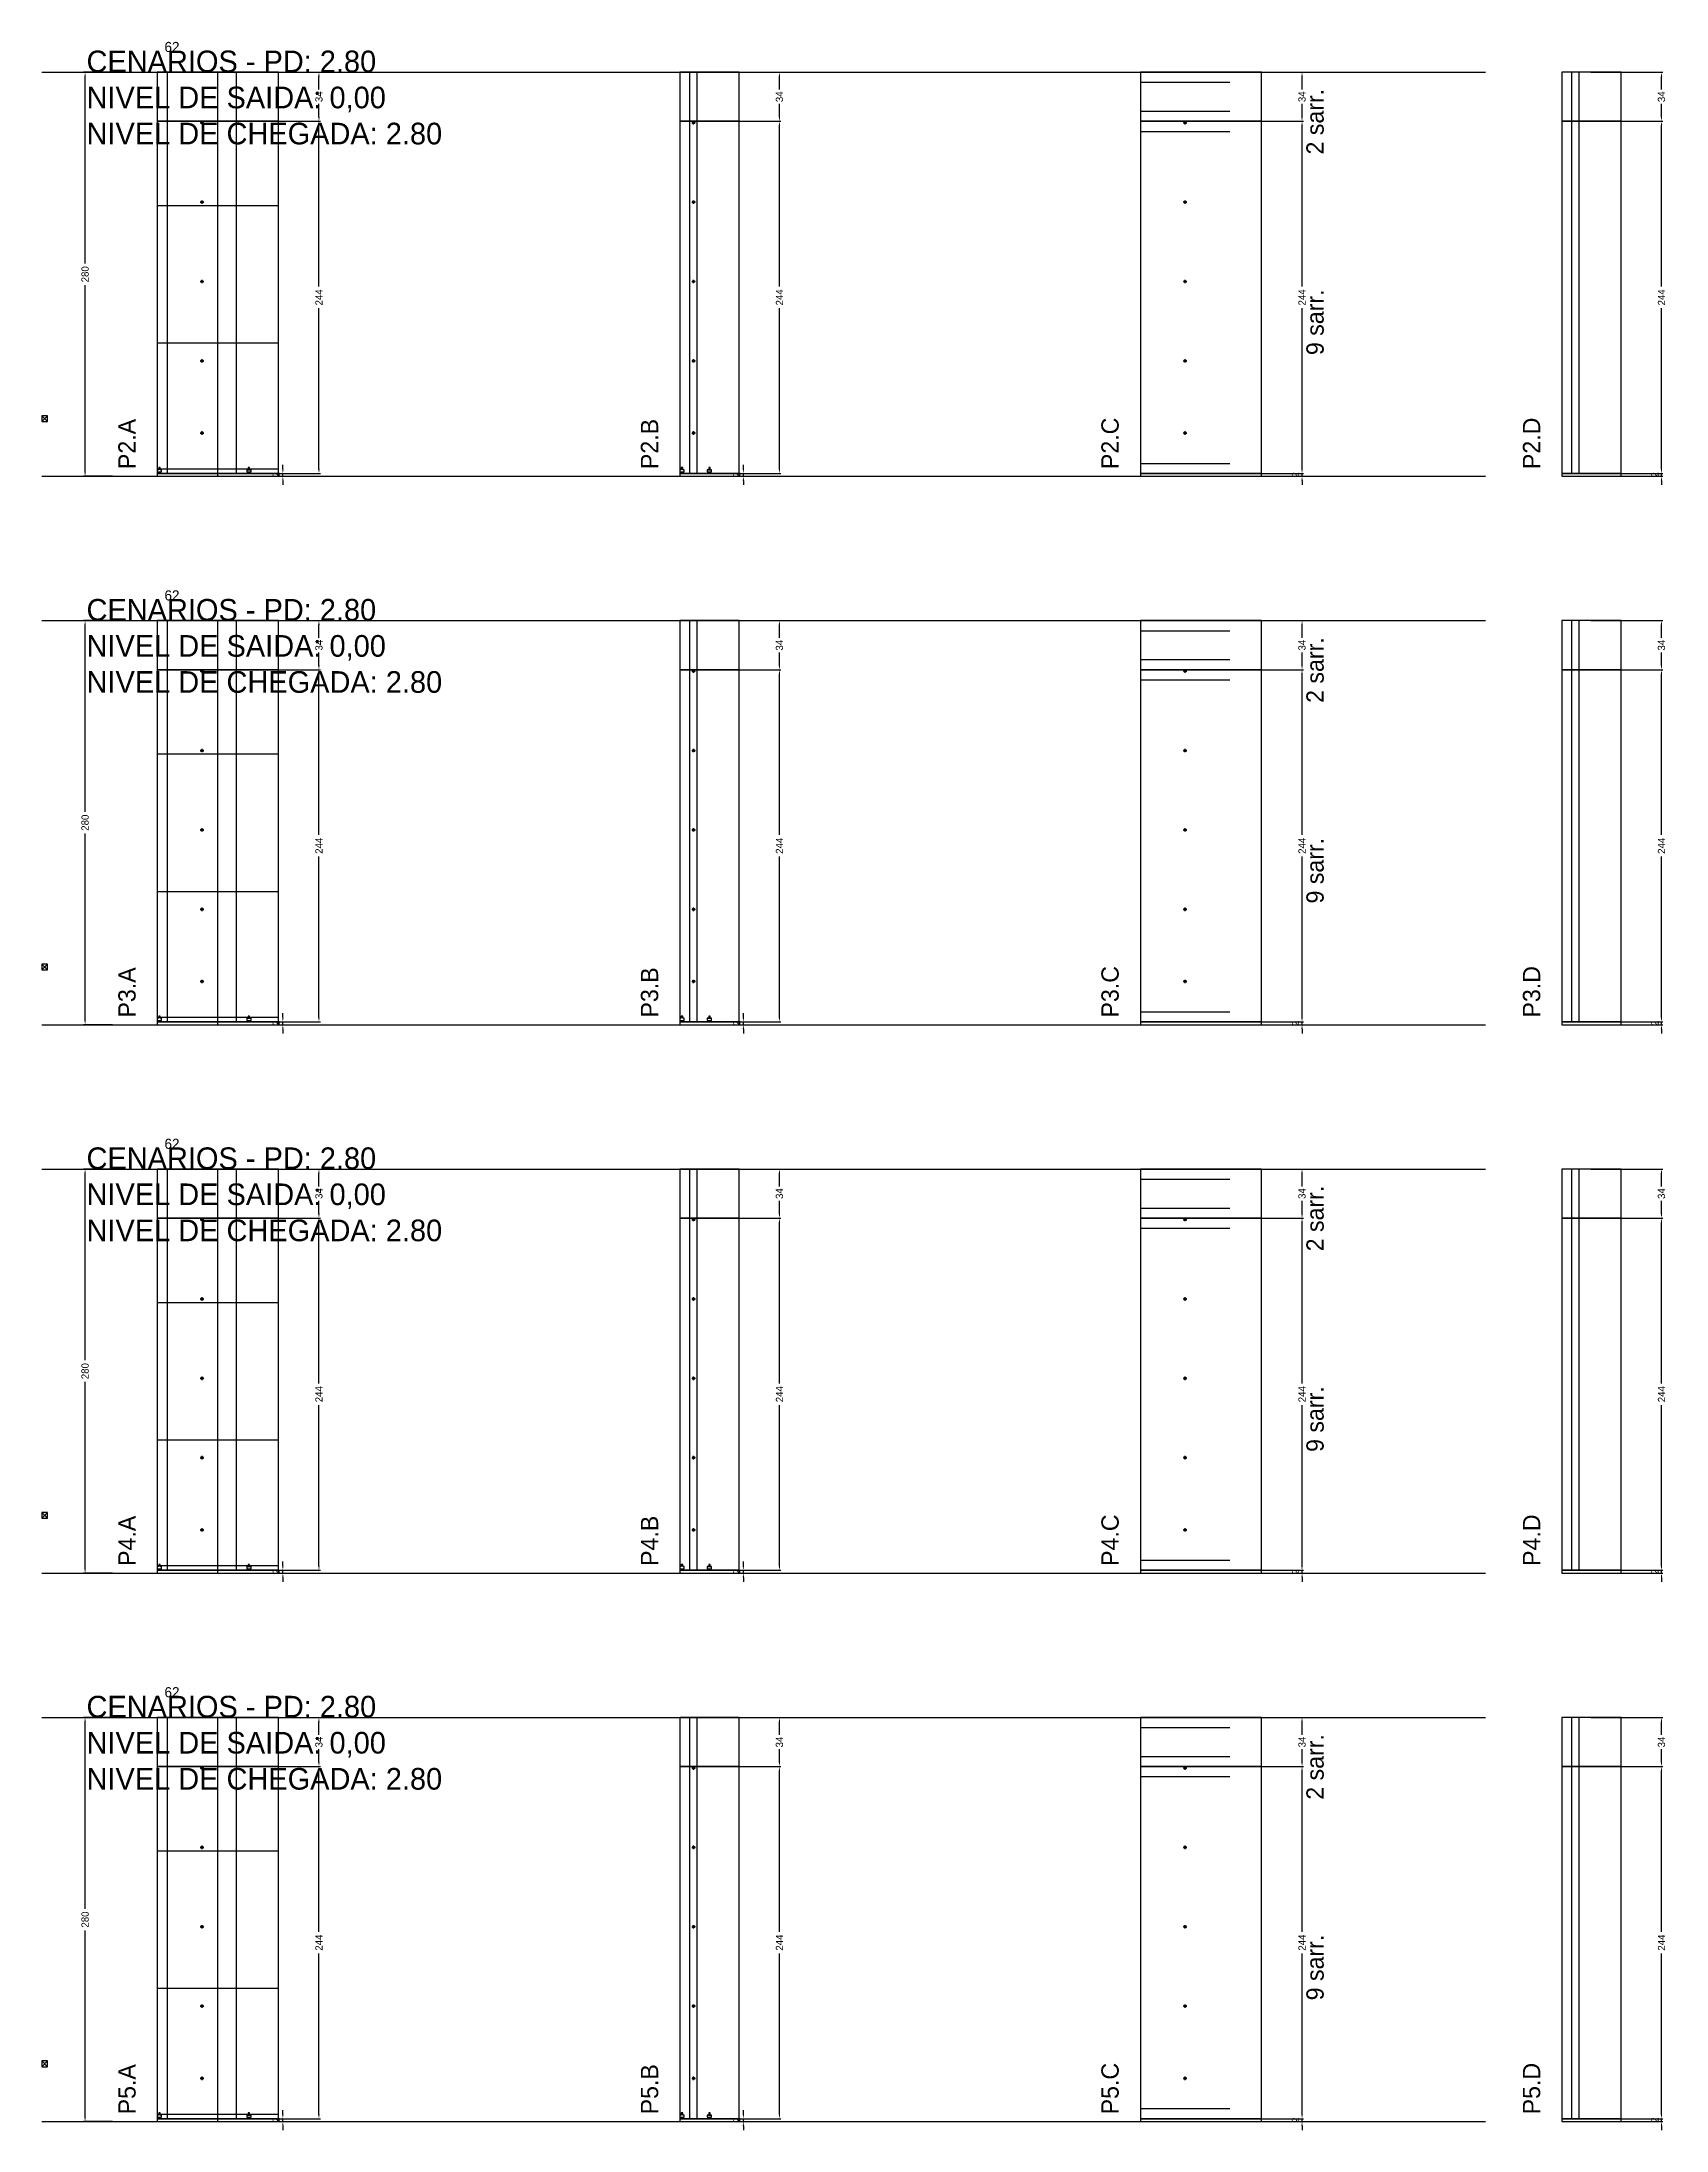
# Model space of a CAD drawing. Header units: centimetres. Extents: x -12000 to 4115, y -10266 to 2668.
# Drawn here: x -7000 to -5875, y -1906 to -459 of the extents above; entities that cross this region are included whole.
import ezdxf

# ---------------------------------------------------------------- set-up
doc = ezdxf.new("R2010")
doc.units = ezdxf.units.CM
doc.linetypes.add('DASHED', pattern=[2, -2])
for name, color, linetype in [('COTA', 241, 'Continuous'), ('COTAS FURACAO', 16, 'Continuous'), ('Madeira', 30, 'Continuous'), ('NOMENCLATURA', 7, 'Continuous'), ('Nível', 160, 'Continuous'), ('Painéis', 200, 'Continuous'), ('Perfil Metálico', 150, 'Continuous'), ('SARR_2.2x7', 40, 'Continuous'), ('SARRAFO DE PRESSAO', 200, 'Continuous'), ('texto', 7, 'Continuous')]:
    doc.layers.add(name, color=color, linetype=linetype)
doc.dimstyles.new('PAINEL-NOVA', dxfattribs={"dimtxt": 5, "dimasz": 3, "dimexe": 1, "dimexo": 1, "dimgap": 1, "dimtad": 1, "dimcen": 2.5, "dimazin": 3, "dimtfac": 1, "dimtmove": 0, "dimatfit": 3})

msp = doc.modelspace()

# ---------------------------------------------------------------- texts
at = {"layer": 'NOMENCLATURA'}
for s, p in [('CENARIOS - PD: 2.80', (-6969, -480)), ('NIVEL DE SAIDA: 0,00', (-6969, -505)), ('NIVEL DE CHEGADA: 2.80', (-6969, -530)), ('CENARIOS - PD: 2.80', (-6969, -860)), ('NIVEL DE SAIDA: 0,00', (-6969, -885)), ('NIVEL DE CHEGADA: 2.80', (-6969, -910)), ('CENARIOS - PD: 2.80', (-6969, -1240)), ('NIVEL DE SAIDA: 0,00', (-6969, -1265)), ('NIVEL DE CHEGADA: 2.80', (-6969, -1290)), ('CENARIOS - PD: 2.80', (-6969, -1620)), ('NIVEL DE SAIDA: 0,00', (-6969, -1645)), ('NIVEL DE CHEGADA: 2.80', (-6969, -1670))]:
    msp.add_text(s, height=15, dxfattribs=at).set_placement(p)
for s, p in [('2 sarr.', (-6112, -537)), ('9 sarr.', (-6112, -676)), ('P2.A', (-6935, -755)), ('P2.B', (-6573, -755)), ('P2.C', (-6254, -755)), ('P2.D', (-5962, -755)), ('2 sarr.', (-6112, -917)), ('9 sarr.', (-6112, -1056)), ('P3.A', (-6935, -1135)), ('P3.B', (-6573, -1135)), ('P3.C', (-6254, -1135)), ('P3.D', (-5962, -1135)), ('2 sarr.', (-6112, -1297)), ('9 sarr.', (-6112, -1436)), ('P4.A', (-6935, -1515)), ('P4.B', (-6573, -1515)), ('P4.C', (-6254, -1515)), ('P4.D', (-5962, -1515)), ('2 sarr.', (-6112, -1677)), ('9 sarr.', (-6112, -1816)), ('P5.A', (-6935, -1895)), ('P5.B', (-6573, -1895)), ('P5.C', (-6254, -1895)), ('P5.D', (-5962, -1895))]:
    msp.add_text(s, height=12, rotation=90, dxfattribs=at).set_placement(p)
at = {"layer": 'texto'}
for p in [(-6915, -466), (-6915, -846), (-6915, -1226), (-6915, -1606)]:
    msp.add_text('62', height=7, dxfattribs=at).set_placement(p)

# ---------------------------------------------------------------- blocks, each defined once
blk = doc.blocks.new('_CLOSEDFILLED')
at = {"color": 0, "linetype": 'BYBLOCK'}
blk.add_solid([(-1, 0.16), (0, 0), (-1, -0.16)], dxfattribs=at)
blk = doc.blocks.new('*D105')
for p, q in [((-6951, -1620), (-6971, -1620)), ((-6970, -1752.5), (-6970, -1623)), ((-6970, -1897), (-6970, -1767.5)), ((-6951, -1900), (-6971, -1900))]:
    blk.add_line(p, q)
at = {"layer": 'Defpoints'}
for p in [(-6950, -1620), (-6970, -1900), (-6950, -1900)]:
    blk.add_point(p, dxfattribs=at)
at = {"layer": 'COTA', "xscale": 3, "yscale": 3}
for p, rotation in [((-6970, -1620), 90), ((-6970, -1900), 270)]:
    blk.add_blockref('_CLOSEDFILLED', p, dxfattribs=dict(at, rotation=rotation))
at = {"layer": 'COTA', "insert": (-6970, -1760), "char_height": 5, "attachment_point": 5, "rotation": 90}
blk.add_mtext('280', dxfattribs=at)
blk = doc.blocks.new('MULDURA')
at = {"layer": 'Paineis'}
for p, q in [((0, 0), (4, 4)), ((4, 0), (0, 4))]:
    blk.add_line(p, q, dxfattribs=at)
blk.add_lwpolyline([(0, 0), (4, 0), (4, 4), (0, 4)], close=True, dxfattribs=at)
blk = doc.blocks.new('*D107')
for p, q in [((-6857, -1654), (-6807, -1654)), ((-6808, -1768.5), (-6808, -1657)), ((-6808, -1895), (-6808, -1783.5)), ((-6857, -1898), (-6807, -1898))]:
    blk.add_line(p, q)
at = {"layer": 'Defpoints'}
for p in [(-6858, -1654), (-6858, -1898), (-6808, -1898)]:
    blk.add_point(p, dxfattribs=at)
at = {"layer": 'COTA', "xscale": 3, "yscale": 3}
for p, rotation in [((-6808, -1654), 90), ((-6808, -1898), 270)]:
    blk.add_blockref('_CLOSEDFILLED', p, dxfattribs=dict(at, rotation=rotation))
at = {"layer": 'COTA', "insert": (-6808, -1776), "char_height": 5, "attachment_point": 5, "rotation": 90}
blk.add_mtext('244', dxfattribs=at)
blk = doc.blocks.new('*D108')
for p, q in [((-6857, -1620), (-6807, -1620)), ((-6808, -1632), (-6808, -1623)), ((-6808, -1651), (-6808, -1642)), ((-6857, -1654), (-6807, -1654))]:
    blk.add_line(p, q)
at = {"layer": 'Defpoints'}
for p in [(-6858, -1620), (-6858, -1654), (-6808, -1654)]:
    blk.add_point(p, dxfattribs=at)
at = {"layer": 'COTA', "xscale": 3, "yscale": 3}
for p, rotation in [((-6808, -1620), 90), ((-6808, -1654), 270)]:
    blk.add_blockref('_CLOSEDFILLED', p, dxfattribs=dict(at, rotation=rotation))
at = {"layer": 'COTA', "insert": (-6808, -1637), "char_height": 5, "attachment_point": 5, "rotation": 90}
blk.add_mtext('34', dxfattribs=at)
blk = doc.blocks.new('SLIPTEE')
at = {"layer": 'Paineis'}
blk.add_lwpolyline([(0, 0), (3, 0), (3, 1.5), (2, 1.5), (2, 3), (1, 3), (1, 1.5), (0, 1.5)], close=True, dxfattribs=at)
blk = doc.blocks.new('SLIPTDD')
at = {"layer": 'Paineis'}
blk.add_line((0, 1.5), (3, 1.5), dxfattribs=at)
blk.add_lwpolyline([(0, 0), (3, 0), (3, 1.5), (2, 1.5), (2, 3), (1, 3), (1, 1.5), (0, 1.5)], close=True, dxfattribs=at)
blk = doc.blocks.new('furacao')
at = {"layer": 'COTAS FURACAO'}
for p, q in [((-1.2, 0), (1.2, 0)), ((0, -1.2), (0, 1.2))]:
    blk.add_line(p, q, dxfattribs=at)
blk.add_circle((0, 0), 0.8, dxfattribs=at)
blk = doc.blocks.new('*D110')
for p, q in [((-6538, -1654), (-6488, -1654)), ((-6489, -1768.5), (-6489, -1657)), ((-6489, -1895), (-6489, -1783.5)), ((-6538, -1898), (-6488, -1898))]:
    blk.add_line(p, q)
at = {"layer": 'Defpoints'}
for p in [(-6539, -1654), (-6539, -1898), (-6489, -1898)]:
    blk.add_point(p, dxfattribs=at)
at = {"layer": 'COTA', "xscale": 3, "yscale": 3}
for p, rotation in [((-6489, -1654), 90), ((-6489, -1898), 270)]:
    blk.add_blockref('_CLOSEDFILLED', p, dxfattribs=dict(at, rotation=rotation))
at = {"layer": 'COTA', "insert": (-6489, -1776), "char_height": 5, "attachment_point": 5, "rotation": 90}
blk.add_mtext('244', dxfattribs=at)
blk = doc.blocks.new('*D111')
for p, q in [((-6538, -1620), (-6488, -1620)), ((-6489, -1632), (-6489, -1623)), ((-6489, -1651), (-6489, -1642)), ((-6538, -1654), (-6488, -1654))]:
    blk.add_line(p, q)
at = {"layer": 'Defpoints'}
for p in [(-6539, -1620), (-6539, -1654), (-6489, -1654)]:
    blk.add_point(p, dxfattribs=at)
at = {"layer": 'COTA', "xscale": 3, "yscale": 3}
for p, rotation in [((-6489, -1620), 90), ((-6489, -1654), 270)]:
    blk.add_blockref('_CLOSEDFILLED', p, dxfattribs=dict(at, rotation=rotation))
at = {"layer": 'COTA', "insert": (-6489, -1637), "char_height": 5, "attachment_point": 5, "rotation": 90}
blk.add_mtext('34', dxfattribs=at)
blk = doc.blocks.new('*D113')
for p, q in [((-6176, -1654), (-6126, -1654)), ((-6127, -1768.5), (-6127, -1657)), ((-6127, -1895), (-6127, -1783.5)), ((-6176, -1898), (-6126, -1898))]:
    blk.add_line(p, q)
at = {"layer": 'Defpoints'}
for p in [(-6177, -1654), (-6177, -1898), (-6127, -1898)]:
    blk.add_point(p, dxfattribs=at)
at = {"layer": 'COTA', "xscale": 3, "yscale": 3}
for p, rotation in [((-6127, -1654), 90), ((-6127, -1898), 270)]:
    blk.add_blockref('_CLOSEDFILLED', p, dxfattribs=dict(at, rotation=rotation))
at = {"layer": 'COTA', "insert": (-6127, -1776), "char_height": 5, "attachment_point": 5, "rotation": 90}
blk.add_mtext('244', dxfattribs=at)
blk = doc.blocks.new('*D114')
for p, q in [((-6176, -1620), (-6126, -1620)), ((-6127, -1632), (-6127, -1623)), ((-6127, -1651), (-6127, -1642)), ((-6176, -1654), (-6126, -1654))]:
    blk.add_line(p, q)
at = {"layer": 'Defpoints'}
for p in [(-6177, -1620), (-6177, -1654), (-6127, -1654)]:
    blk.add_point(p, dxfattribs=at)
at = {"layer": 'COTA', "xscale": 3, "yscale": 3}
for p, rotation in [((-6127, -1620), 90), ((-6127, -1654), 270)]:
    blk.add_blockref('_CLOSEDFILLED', p, dxfattribs=dict(at, rotation=rotation))
at = {"layer": 'COTA', "insert": (-6127, -1637), "char_height": 5, "attachment_point": 5, "rotation": 90}
blk.add_mtext('34', dxfattribs=at)
blk = doc.blocks.new('*D116')
for p, q in [((-5927, -1654), (-5877, -1654)), ((-5878, -1768.5), (-5878, -1657)), ((-5878, -1895), (-5878, -1783.5)), ((-5927, -1898), (-5877, -1898))]:
    blk.add_line(p, q)
at = {"layer": 'Defpoints'}
for p in [(-5928, -1654), (-5928, -1898), (-5878, -1898)]:
    blk.add_point(p, dxfattribs=at)
at = {"layer": 'COTA', "xscale": 3, "yscale": 3}
for p, rotation in [((-5878, -1654), 90), ((-5878, -1898), 270)]:
    blk.add_blockref('_CLOSEDFILLED', p, dxfattribs=dict(at, rotation=rotation))
at = {"layer": 'COTA', "insert": (-5878, -1776), "char_height": 5, "attachment_point": 5, "rotation": 90}
blk.add_mtext('244', dxfattribs=at)
blk = doc.blocks.new('*D117')
for p, q in [((-5927, -1620), (-5877, -1620)), ((-5878, -1632), (-5878, -1623)), ((-5878, -1651), (-5878, -1642)), ((-5927, -1654), (-5877, -1654))]:
    blk.add_line(p, q)
at = {"layer": 'Defpoints'}
for p in [(-5928, -1620), (-5928, -1654), (-5878, -1654)]:
    blk.add_point(p, dxfattribs=at)
at = {"layer": 'COTA', "xscale": 3, "yscale": 3}
for p, rotation in [((-5878, -1620), 90), ((-5878, -1654), 270)]:
    blk.add_blockref('_CLOSEDFILLED', p, dxfattribs=dict(at, rotation=rotation))
at = {"layer": 'COTA', "insert": (-5878, -1637), "char_height": 5, "attachment_point": 5, "rotation": 90}
blk.add_mtext('34', dxfattribs=at)
blk = doc.blocks.new('*D79')
for p, q in [((-6951, -1240), (-6971, -1240)), ((-6970, -1372.5), (-6970, -1243)), ((-6970, -1517), (-6970, -1387.5)), ((-6951, -1520), (-6971, -1520))]:
    blk.add_line(p, q)
at = {"layer": 'Defpoints'}
for p in [(-6950, -1240), (-6970, -1520), (-6950, -1520)]:
    blk.add_point(p, dxfattribs=at)
at = {"layer": 'COTA', "xscale": 3, "yscale": 3}
for p, rotation in [((-6970, -1240), 90), ((-6970, -1520), 270)]:
    blk.add_blockref('_CLOSEDFILLED', p, dxfattribs=dict(at, rotation=rotation))
at = {"layer": 'COTA', "insert": (-6970, -1380), "char_height": 5, "attachment_point": 5, "rotation": 90}
blk.add_mtext('280', dxfattribs=at)
blk = doc.blocks.new('*D81')
for p, q in [((-6857, -1274), (-6807, -1274)), ((-6808, -1388.5), (-6808, -1277)), ((-6808, -1515), (-6808, -1403.5)), ((-6857, -1518), (-6807, -1518))]:
    blk.add_line(p, q)
at = {"layer": 'Defpoints'}
for p in [(-6858, -1274), (-6858, -1518), (-6808, -1518)]:
    blk.add_point(p, dxfattribs=at)
at = {"layer": 'COTA', "xscale": 3, "yscale": 3}
for p, rotation in [((-6808, -1274), 90), ((-6808, -1518), 270)]:
    blk.add_blockref('_CLOSEDFILLED', p, dxfattribs=dict(at, rotation=rotation))
at = {"layer": 'COTA', "insert": (-6808, -1396), "char_height": 5, "attachment_point": 5, "rotation": 90}
blk.add_mtext('244', dxfattribs=at)
blk = doc.blocks.new('*D82')
for p, q in [((-6857, -1240), (-6807, -1240)), ((-6808, -1252), (-6808, -1243)), ((-6808, -1271), (-6808, -1262)), ((-6857, -1274), (-6807, -1274))]:
    blk.add_line(p, q)
at = {"layer": 'Defpoints'}
for p in [(-6858, -1240), (-6858, -1274), (-6808, -1274)]:
    blk.add_point(p, dxfattribs=at)
at = {"layer": 'COTA', "xscale": 3, "yscale": 3}
for p, rotation in [((-6808, -1240), 90), ((-6808, -1274), 270)]:
    blk.add_blockref('_CLOSEDFILLED', p, dxfattribs=dict(at, rotation=rotation))
at = {"layer": 'COTA', "insert": (-6808, -1257), "char_height": 5, "attachment_point": 5, "rotation": 90}
blk.add_mtext('34', dxfattribs=at)
blk = doc.blocks.new('*D84')
for p, q in [((-6538, -1274), (-6488, -1274)), ((-6489, -1388.5), (-6489, -1277)), ((-6489, -1515), (-6489, -1403.5)), ((-6538, -1518), (-6488, -1518))]:
    blk.add_line(p, q)
at = {"layer": 'Defpoints'}
for p in [(-6539, -1274), (-6539, -1518), (-6489, -1518)]:
    blk.add_point(p, dxfattribs=at)
at = {"layer": 'COTA', "xscale": 3, "yscale": 3}
for p, rotation in [((-6489, -1274), 90), ((-6489, -1518), 270)]:
    blk.add_blockref('_CLOSEDFILLED', p, dxfattribs=dict(at, rotation=rotation))
at = {"layer": 'COTA', "insert": (-6489, -1396), "char_height": 5, "attachment_point": 5, "rotation": 90}
blk.add_mtext('244', dxfattribs=at)
blk = doc.blocks.new('*D85')
for p, q in [((-6538, -1240), (-6488, -1240)), ((-6489, -1252), (-6489, -1243)), ((-6489, -1271), (-6489, -1262)), ((-6538, -1274), (-6488, -1274))]:
    blk.add_line(p, q)
at = {"layer": 'Defpoints'}
for p in [(-6539, -1240), (-6539, -1274), (-6489, -1274)]:
    blk.add_point(p, dxfattribs=at)
at = {"layer": 'COTA', "xscale": 3, "yscale": 3}
for p, rotation in [((-6489, -1240), 90), ((-6489, -1274), 270)]:
    blk.add_blockref('_CLOSEDFILLED', p, dxfattribs=dict(at, rotation=rotation))
at = {"layer": 'COTA', "insert": (-6489, -1257), "char_height": 5, "attachment_point": 5, "rotation": 90}
blk.add_mtext('34', dxfattribs=at)
blk = doc.blocks.new('*D87')
for p, q in [((-6176, -1274), (-6126, -1274)), ((-6127, -1388.5), (-6127, -1277)), ((-6127, -1515), (-6127, -1403.5)), ((-6176, -1518), (-6126, -1518))]:
    blk.add_line(p, q)
at = {"layer": 'Defpoints'}
for p in [(-6177, -1274), (-6177, -1518), (-6127, -1518)]:
    blk.add_point(p, dxfattribs=at)
at = {"layer": 'COTA', "xscale": 3, "yscale": 3}
for p, rotation in [((-6127, -1274), 90), ((-6127, -1518), 270)]:
    blk.add_blockref('_CLOSEDFILLED', p, dxfattribs=dict(at, rotation=rotation))
at = {"layer": 'COTA', "insert": (-6127, -1396), "char_height": 5, "attachment_point": 5, "rotation": 90}
blk.add_mtext('244', dxfattribs=at)
blk = doc.blocks.new('*D88')
for p, q in [((-6176, -1240), (-6126, -1240)), ((-6127, -1252), (-6127, -1243)), ((-6127, -1271), (-6127, -1262)), ((-6176, -1274), (-6126, -1274))]:
    blk.add_line(p, q)
at = {"layer": 'Defpoints'}
for p in [(-6177, -1240), (-6177, -1274), (-6127, -1274)]:
    blk.add_point(p, dxfattribs=at)
at = {"layer": 'COTA', "xscale": 3, "yscale": 3}
for p, rotation in [((-6127, -1240), 90), ((-6127, -1274), 270)]:
    blk.add_blockref('_CLOSEDFILLED', p, dxfattribs=dict(at, rotation=rotation))
at = {"layer": 'COTA', "insert": (-6127, -1257), "char_height": 5, "attachment_point": 5, "rotation": 90}
blk.add_mtext('34', dxfattribs=at)
blk = doc.blocks.new('*D90')
for p, q in [((-5927, -1274), (-5877, -1274)), ((-5878, -1388.5), (-5878, -1277)), ((-5878, -1515), (-5878, -1403.5)), ((-5927, -1518), (-5877, -1518))]:
    blk.add_line(p, q)
at = {"layer": 'Defpoints'}
for p in [(-5928, -1274), (-5928, -1518), (-5878, -1518)]:
    blk.add_point(p, dxfattribs=at)
at = {"layer": 'COTA', "xscale": 3, "yscale": 3}
for p, rotation in [((-5878, -1274), 90), ((-5878, -1518), 270)]:
    blk.add_blockref('_CLOSEDFILLED', p, dxfattribs=dict(at, rotation=rotation))
at = {"layer": 'COTA', "insert": (-5878, -1396), "char_height": 5, "attachment_point": 5, "rotation": 90}
blk.add_mtext('244', dxfattribs=at)
blk = doc.blocks.new('*D91')
for p, q in [((-5927, -1240), (-5877, -1240)), ((-5878, -1252), (-5878, -1243)), ((-5878, -1271), (-5878, -1262)), ((-5927, -1274), (-5877, -1274))]:
    blk.add_line(p, q)
at = {"layer": 'Defpoints'}
for p in [(-5928, -1240), (-5928, -1274), (-5878, -1274)]:
    blk.add_point(p, dxfattribs=at)
at = {"layer": 'COTA', "xscale": 3, "yscale": 3}
for p, rotation in [((-5878, -1240), 90), ((-5878, -1274), 270)]:
    blk.add_blockref('_CLOSEDFILLED', p, dxfattribs=dict(at, rotation=rotation))
at = {"layer": 'COTA', "insert": (-5878, -1257), "char_height": 5, "attachment_point": 5, "rotation": 90}
blk.add_mtext('34', dxfattribs=at)
blk = doc.blocks.new('*D53')
for p, q in [((-6951, -860), (-6971, -860)), ((-6970, -992.5), (-6970, -863)), ((-6970, -1137), (-6970, -1007.5)), ((-6951, -1140), (-6971, -1140))]:
    blk.add_line(p, q)
at = {"layer": 'Defpoints'}
for p in [(-6950, -860), (-6970, -1140), (-6950, -1140)]:
    blk.add_point(p, dxfattribs=at)
at = {"layer": 'COTA', "xscale": 3, "yscale": 3}
for p, rotation in [((-6970, -860), 90), ((-6970, -1140), 270)]:
    blk.add_blockref('_CLOSEDFILLED', p, dxfattribs=dict(at, rotation=rotation))
at = {"layer": 'COTA', "insert": (-6970, -1000), "char_height": 5, "attachment_point": 5, "rotation": 90}
blk.add_mtext('280', dxfattribs=at)
blk = doc.blocks.new('*D55')
for p, q in [((-6857, -894), (-6807, -894)), ((-6808, -1008.5), (-6808, -897)), ((-6808, -1135), (-6808, -1023.5)), ((-6857, -1138), (-6807, -1138))]:
    blk.add_line(p, q)
at = {"layer": 'Defpoints'}
for p in [(-6858, -894), (-6858, -1138), (-6808, -1138)]:
    blk.add_point(p, dxfattribs=at)
at = {"layer": 'COTA', "xscale": 3, "yscale": 3}
for p, rotation in [((-6808, -894), 90), ((-6808, -1138), 270)]:
    blk.add_blockref('_CLOSEDFILLED', p, dxfattribs=dict(at, rotation=rotation))
at = {"layer": 'COTA', "insert": (-6808, -1016), "char_height": 5, "attachment_point": 5, "rotation": 90}
blk.add_mtext('244', dxfattribs=at)
blk = doc.blocks.new('*D56')
for p, q in [((-6857, -860), (-6807, -860)), ((-6808, -872), (-6808, -863)), ((-6808, -891), (-6808, -882)), ((-6857, -894), (-6807, -894))]:
    blk.add_line(p, q)
at = {"layer": 'Defpoints'}
for p in [(-6858, -860), (-6858, -894), (-6808, -894)]:
    blk.add_point(p, dxfattribs=at)
at = {"layer": 'COTA', "xscale": 3, "yscale": 3}
for p, rotation in [((-6808, -860), 90), ((-6808, -894), 270)]:
    blk.add_blockref('_CLOSEDFILLED', p, dxfattribs=dict(at, rotation=rotation))
at = {"layer": 'COTA', "insert": (-6808, -877), "char_height": 5, "attachment_point": 5, "rotation": 90}
blk.add_mtext('34', dxfattribs=at)
blk = doc.blocks.new('*D58')
for p, q in [((-6538, -894), (-6488, -894)), ((-6489, -1008.5), (-6489, -897)), ((-6489, -1135), (-6489, -1023.5)), ((-6538, -1138), (-6488, -1138))]:
    blk.add_line(p, q)
at = {"layer": 'Defpoints'}
for p in [(-6539, -894), (-6539, -1138), (-6489, -1138)]:
    blk.add_point(p, dxfattribs=at)
at = {"layer": 'COTA', "xscale": 3, "yscale": 3}
for p, rotation in [((-6489, -894), 90), ((-6489, -1138), 270)]:
    blk.add_blockref('_CLOSEDFILLED', p, dxfattribs=dict(at, rotation=rotation))
at = {"layer": 'COTA', "insert": (-6489, -1016), "char_height": 5, "attachment_point": 5, "rotation": 90}
blk.add_mtext('244', dxfattribs=at)
blk = doc.blocks.new('*D59')
for p, q in [((-6538, -860), (-6488, -860)), ((-6489, -872), (-6489, -863)), ((-6489, -891), (-6489, -882)), ((-6538, -894), (-6488, -894))]:
    blk.add_line(p, q)
at = {"layer": 'Defpoints'}
for p in [(-6539, -860), (-6539, -894), (-6489, -894)]:
    blk.add_point(p, dxfattribs=at)
at = {"layer": 'COTA', "xscale": 3, "yscale": 3}
for p, rotation in [((-6489, -860), 90), ((-6489, -894), 270)]:
    blk.add_blockref('_CLOSEDFILLED', p, dxfattribs=dict(at, rotation=rotation))
at = {"layer": 'COTA', "insert": (-6489, -877), "char_height": 5, "attachment_point": 5, "rotation": 90}
blk.add_mtext('34', dxfattribs=at)
blk = doc.blocks.new('*D61')
for p, q in [((-6176, -894), (-6126, -894)), ((-6127, -1008.5), (-6127, -897)), ((-6127, -1135), (-6127, -1023.5)), ((-6176, -1138), (-6126, -1138))]:
    blk.add_line(p, q)
at = {"layer": 'Defpoints'}
for p in [(-6177, -894), (-6177, -1138), (-6127, -1138)]:
    blk.add_point(p, dxfattribs=at)
at = {"layer": 'COTA', "xscale": 3, "yscale": 3}
for p, rotation in [((-6127, -894), 90), ((-6127, -1138), 270)]:
    blk.add_blockref('_CLOSEDFILLED', p, dxfattribs=dict(at, rotation=rotation))
at = {"layer": 'COTA', "insert": (-6127, -1016), "char_height": 5, "attachment_point": 5, "rotation": 90}
blk.add_mtext('244', dxfattribs=at)
blk = doc.blocks.new('*D62')
for p, q in [((-6176, -860), (-6126, -860)), ((-6127, -872), (-6127, -863)), ((-6127, -891), (-6127, -882)), ((-6176, -894), (-6126, -894))]:
    blk.add_line(p, q)
at = {"layer": 'Defpoints'}
for p in [(-6177, -860), (-6177, -894), (-6127, -894)]:
    blk.add_point(p, dxfattribs=at)
at = {"layer": 'COTA', "xscale": 3, "yscale": 3}
for p, rotation in [((-6127, -860), 90), ((-6127, -894), 270)]:
    blk.add_blockref('_CLOSEDFILLED', p, dxfattribs=dict(at, rotation=rotation))
at = {"layer": 'COTA', "insert": (-6127, -877), "char_height": 5, "attachment_point": 5, "rotation": 90}
blk.add_mtext('34', dxfattribs=at)
blk = doc.blocks.new('*D64')
for p, q in [((-5927, -894), (-5877, -894)), ((-5878, -1008.5), (-5878, -897)), ((-5878, -1135), (-5878, -1023.5)), ((-5927, -1138), (-5877, -1138))]:
    blk.add_line(p, q)
at = {"layer": 'Defpoints'}
for p in [(-5928, -894), (-5928, -1138), (-5878, -1138)]:
    blk.add_point(p, dxfattribs=at)
at = {"layer": 'COTA', "xscale": 3, "yscale": 3}
for p, rotation in [((-5878, -894), 90), ((-5878, -1138), 270)]:
    blk.add_blockref('_CLOSEDFILLED', p, dxfattribs=dict(at, rotation=rotation))
at = {"layer": 'COTA', "insert": (-5878, -1016), "char_height": 5, "attachment_point": 5, "rotation": 90}
blk.add_mtext('244', dxfattribs=at)
blk = doc.blocks.new('*D65')
for p, q in [((-5927, -860), (-5877, -860)), ((-5878, -872), (-5878, -863)), ((-5878, -891), (-5878, -882)), ((-5927, -894), (-5877, -894))]:
    blk.add_line(p, q)
at = {"layer": 'Defpoints'}
for p in [(-5928, -860), (-5928, -894), (-5878, -894)]:
    blk.add_point(p, dxfattribs=at)
at = {"layer": 'COTA', "xscale": 3, "yscale": 3}
for p, rotation in [((-5878, -860), 90), ((-5878, -894), 270)]:
    blk.add_blockref('_CLOSEDFILLED', p, dxfattribs=dict(at, rotation=rotation))
at = {"layer": 'COTA', "insert": (-5878, -877), "char_height": 5, "attachment_point": 5, "rotation": 90}
blk.add_mtext('34', dxfattribs=at)
blk = doc.blocks.new('*D27')
for p, q in [((-6951, -480), (-6971, -480)), ((-6970, -612.5), (-6970, -483)), ((-6970, -757), (-6970, -627.5)), ((-6951, -760), (-6971, -760))]:
    blk.add_line(p, q)
at = {"layer": 'Defpoints'}
for p in [(-6950, -480), (-6970, -760), (-6950, -760)]:
    blk.add_point(p, dxfattribs=at)
at = {"layer": 'COTA', "xscale": 3, "yscale": 3}
for p, rotation in [((-6970, -480), 90), ((-6970, -760), 270)]:
    blk.add_blockref('_CLOSEDFILLED', p, dxfattribs=dict(at, rotation=rotation))
at = {"layer": 'COTA', "insert": (-6970, -620), "char_height": 5, "attachment_point": 5, "rotation": 90}
blk.add_mtext('280', dxfattribs=at)
blk = doc.blocks.new('*D29')
for p, q in [((-6857, -514), (-6807, -514)), ((-6808, -628.5), (-6808, -517)), ((-6808, -755), (-6808, -643.5)), ((-6857, -758), (-6807, -758))]:
    blk.add_line(p, q)
at = {"layer": 'Defpoints'}
for p in [(-6858, -514), (-6858, -758), (-6808, -758)]:
    blk.add_point(p, dxfattribs=at)
at = {"layer": 'COTA', "xscale": 3, "yscale": 3}
for p, rotation in [((-6808, -514), 90), ((-6808, -758), 270)]:
    blk.add_blockref('_CLOSEDFILLED', p, dxfattribs=dict(at, rotation=rotation))
at = {"layer": 'COTA', "insert": (-6808, -636), "char_height": 5, "attachment_point": 5, "rotation": 90}
blk.add_mtext('244', dxfattribs=at)
blk = doc.blocks.new('*D30')
for p, q in [((-6857, -480), (-6807, -480)), ((-6808, -492), (-6808, -483)), ((-6808, -511), (-6808, -502)), ((-6857, -514), (-6807, -514))]:
    blk.add_line(p, q)
at = {"layer": 'Defpoints'}
for p in [(-6858, -480), (-6858, -514), (-6808, -514)]:
    blk.add_point(p, dxfattribs=at)
at = {"layer": 'COTA', "xscale": 3, "yscale": 3}
for p, rotation in [((-6808, -480), 90), ((-6808, -514), 270)]:
    blk.add_blockref('_CLOSEDFILLED', p, dxfattribs=dict(at, rotation=rotation))
at = {"layer": 'COTA', "insert": (-6808, -497), "char_height": 5, "attachment_point": 5, "rotation": 90}
blk.add_mtext('34', dxfattribs=at)
blk = doc.blocks.new('*D32')
for p, q in [((-6538, -514), (-6488, -514)), ((-6489, -628.5), (-6489, -517)), ((-6489, -755), (-6489, -643.5)), ((-6538, -758), (-6488, -758))]:
    blk.add_line(p, q)
at = {"layer": 'Defpoints'}
for p in [(-6539, -514), (-6539, -758), (-6489, -758)]:
    blk.add_point(p, dxfattribs=at)
at = {"layer": 'COTA', "xscale": 3, "yscale": 3}
for p, rotation in [((-6489, -514), 90), ((-6489, -758), 270)]:
    blk.add_blockref('_CLOSEDFILLED', p, dxfattribs=dict(at, rotation=rotation))
at = {"layer": 'COTA', "insert": (-6489, -636), "char_height": 5, "attachment_point": 5, "rotation": 90}
blk.add_mtext('244', dxfattribs=at)
blk = doc.blocks.new('*D33')
for p, q in [((-6538, -480), (-6488, -480)), ((-6489, -492), (-6489, -483)), ((-6489, -511), (-6489, -502)), ((-6538, -514), (-6488, -514))]:
    blk.add_line(p, q)
at = {"layer": 'Defpoints'}
for p in [(-6539, -480), (-6539, -514), (-6489, -514)]:
    blk.add_point(p, dxfattribs=at)
at = {"layer": 'COTA', "xscale": 3, "yscale": 3}
for p, rotation in [((-6489, -480), 90), ((-6489, -514), 270)]:
    blk.add_blockref('_CLOSEDFILLED', p, dxfattribs=dict(at, rotation=rotation))
at = {"layer": 'COTA', "insert": (-6489, -497), "char_height": 5, "attachment_point": 5, "rotation": 90}
blk.add_mtext('34', dxfattribs=at)
blk = doc.blocks.new('*D35')
for p, q in [((-6176, -514), (-6126, -514)), ((-6127, -628.5), (-6127, -517)), ((-6127, -755), (-6127, -643.5)), ((-6176, -758), (-6126, -758))]:
    blk.add_line(p, q)
at = {"layer": 'Defpoints'}
for p in [(-6177, -514), (-6177, -758), (-6127, -758)]:
    blk.add_point(p, dxfattribs=at)
at = {"layer": 'COTA', "xscale": 3, "yscale": 3}
for p, rotation in [((-6127, -514), 90), ((-6127, -758), 270)]:
    blk.add_blockref('_CLOSEDFILLED', p, dxfattribs=dict(at, rotation=rotation))
at = {"layer": 'COTA', "insert": (-6127, -636), "char_height": 5, "attachment_point": 5, "rotation": 90}
blk.add_mtext('244', dxfattribs=at)
blk = doc.blocks.new('*D36')
for p, q in [((-6176, -480), (-6126, -480)), ((-6127, -492), (-6127, -483)), ((-6127, -511), (-6127, -502)), ((-6176, -514), (-6126, -514))]:
    blk.add_line(p, q)
at = {"layer": 'Defpoints'}
for p in [(-6177, -480), (-6177, -514), (-6127, -514)]:
    blk.add_point(p, dxfattribs=at)
at = {"layer": 'COTA', "xscale": 3, "yscale": 3}
for p, rotation in [((-6127, -480), 90), ((-6127, -514), 270)]:
    blk.add_blockref('_CLOSEDFILLED', p, dxfattribs=dict(at, rotation=rotation))
at = {"layer": 'COTA', "insert": (-6127, -497), "char_height": 5, "attachment_point": 5, "rotation": 90}
blk.add_mtext('34', dxfattribs=at)
blk = doc.blocks.new('*D38')
for p, q in [((-5927, -514), (-5877, -514)), ((-5878, -628.5), (-5878, -517)), ((-5878, -755), (-5878, -643.5)), ((-5927, -758), (-5877, -758))]:
    blk.add_line(p, q)
at = {"layer": 'Defpoints'}
for p in [(-5928, -514), (-5928, -758), (-5878, -758)]:
    blk.add_point(p, dxfattribs=at)
at = {"layer": 'COTA', "xscale": 3, "yscale": 3}
for p, rotation in [((-5878, -514), 90), ((-5878, -758), 270)]:
    blk.add_blockref('_CLOSEDFILLED', p, dxfattribs=dict(at, rotation=rotation))
at = {"layer": 'COTA', "insert": (-5878, -636), "char_height": 5, "attachment_point": 5, "rotation": 90}
blk.add_mtext('244', dxfattribs=at)
blk = doc.blocks.new('*D39')
for p, q in [((-5927, -480), (-5877, -480)), ((-5878, -492), (-5878, -483)), ((-5878, -511), (-5878, -502)), ((-5927, -514), (-5877, -514))]:
    blk.add_line(p, q)
at = {"layer": 'Defpoints'}
for p in [(-5928, -480), (-5928, -514), (-5878, -514)]:
    blk.add_point(p, dxfattribs=at)
at = {"layer": 'COTA', "xscale": 3, "yscale": 3}
for p, rotation in [((-5878, -480), 90), ((-5878, -514), 270)]:
    blk.add_blockref('_CLOSEDFILLED', p, dxfattribs=dict(at, rotation=rotation))
at = {"layer": 'COTA', "insert": (-5878, -497), "char_height": 5, "attachment_point": 5, "rotation": 90}
blk.add_mtext('34', dxfattribs=at)

# ---------------------------------------------------------------- dimensions: what is measured, and where the dimension line sits
at = {"layer": 'COTA'}
for base, p1, p2, picture, middle in [((-6970, -760), (-6950, -760), (-6950, -480), '*D27', (-6970, -620)), ((-6808, -514), (-6858, -514), (-6858, -480), '*D30', (-6808, -497)), ((-6489, -514), (-6539, -514), (-6539, -480), '*D33', (-6489, -497)), ((-6127, -514), (-6177, -514), (-6177, -480), '*D36', (-6127, -497)), ((-5878, -514), (-5928, -514), (-5928, -480), '*D39', (-5878, -497)), ((-6808, -758), (-6858, -758), (-6858, -514), '*D29', (-6808, -636)), ((-6489, -758), (-6539, -758), (-6539, -514), '*D32', (-6489, -636)), ((-6127, -758), (-6177, -758), (-6177, -514), '*D35', (-6127, -636)), ((-5878, -758), (-5928, -758), (-5928, -514), '*D38', (-5878, -636)), ((-6970, -1140), (-6950, -1140), (-6950, -860), '*D53', (-6970, -1000)), ((-6808, -894), (-6858, -894), (-6858, -860), '*D56', (-6808, -877)), ((-6489, -894), (-6539, -894), (-6539, -860), '*D59', (-6489, -877)), ((-6127, -894), (-6177, -894), (-6177, -860), '*D62', (-6127, -877)), ((-5878, -894), (-5928, -894), (-5928, -860), '*D65', (-5878, -877)), ((-6808, -1138), (-6858, -1138), (-6858, -894), '*D55', (-6808, -1016)), ((-6489, -1138), (-6539, -1138), (-6539, -894), '*D58', (-6489, -1016)), ((-6127, -1138), (-6177, -1138), (-6177, -894), '*D61', (-6127, -1016)), ((-5878, -1138), (-5928, -1138), (-5928, -894), '*D64', (-5878, -1016)), ((-6970, -1520), (-6950, -1520), (-6950, -1240), '*D79', (-6970, -1380)), ((-6808, -1274), (-6858, -1274), (-6858, -1240), '*D82', (-6808, -1257)), ((-6489, -1274), (-6539, -1274), (-6539, -1240), '*D85', (-6489, -1257)), ((-6127, -1274), (-6177, -1274), (-6177, -1240), '*D88', (-6127, -1257)), ((-5878, -1274), (-5928, -1274), (-5928, -1240), '*D91', (-5878, -1257)), ((-6808, -1518), (-6858, -1518), (-6858, -1274), '*D81', (-6808, -1396)), ((-6489, -1518), (-6539, -1518), (-6539, -1274), '*D84', (-6489, -1396)), ((-6127, -1518), (-6177, -1518), (-6177, -1274), '*D87', (-6127, -1396)), ((-5878, -1518), (-5928, -1518), (-5928, -1274), '*D90', (-5878, -1396)), ((-6970, -1900), (-6950, -1900), (-6950, -1620), '*D105', (-6970, -1760)), ((-6808, -1654), (-6858, -1654), (-6858, -1620), '*D108', (-6808, -1637)), ((-6489, -1654), (-6539, -1654), (-6539, -1620), '*D111', (-6489, -1637)), ((-6127, -1654), (-6177, -1654), (-6177, -1620), '*D114', (-6127, -1637)), ((-5878, -1654), (-5928, -1654), (-5928, -1620), '*D117', (-5878, -1637)), ((-6808, -1898), (-6858, -1898), (-6858, -1654), '*D107', (-6808, -1776)), ((-6489, -1898), (-6539, -1898), (-6539, -1654), '*D110', (-6489, -1776)), ((-6127, -1898), (-6177, -1898), (-6177, -1654), '*D113', (-6127, -1776)), ((-5878, -1898), (-5928, -1898), (-5928, -1654), '*D116', (-5878, -1776))]:
    dim = msp.add_linear_dim(base=base, p1=p1, p2=p2, angle=90, dimstyle='PAINEL-NOVA', dxfattribs=at)
    dim.commit()
    dim.dimension.update_dxf_attribs({"geometry": picture, "text_midpoint": middle})
for base, p1, p2 in [((-6833, -760), (-6858, -760), (-6858, -758)), ((-6514, -760), (-6539, -760), (-6539, -758)), ((-6127, -760), (-6177, -760), (-6177, -758)), ((-5878, -760), (-5928, -760), (-5928, -758)), ((-6833, -1140), (-6858, -1140), (-6858, -1138)), ((-6514, -1140), (-6539, -1140), (-6539, -1138)), ((-6127, -1140), (-6177, -1140), (-6177, -1138)), ((-5878, -1140), (-5928, -1140), (-5928, -1138)), ((-6833, -1520), (-6858, -1520), (-6858, -1518)), ((-6514, -1520), (-6539, -1520), (-6539, -1518)), ((-6127, -1520), (-6177, -1520), (-6177, -1518)), ((-5878, -1520), (-5928, -1520), (-5928, -1518)), ((-6833, -1900), (-6858, -1900), (-6858, -1898)), ((-6514, -1900), (-6539, -1900), (-6539, -1898)), ((-6127, -1900), (-6177, -1900), (-6177, -1898)), ((-5878, -1900), (-5928, -1900), (-5928, -1898))]:
    msp.add_linear_dim(base=base, p1=p1, p2=p2, angle=90, dimstyle='PAINEL-NOVA', dxfattribs=at).render()

# ---------------------------------------------------------------- linework, layer by layer
at = {"layer": 'Madeira'}
for points in [[(-6920, -572.4), (-6836, -572.4)], [(-6920, -667.6), (-6836, -667.6)], [(-6920, -952.4), (-6836, -952.4)], [(-6920, -1047.6), (-6836, -1047.6)], [(-6920, -1332.4), (-6836, -1332.4)], [(-6920, -1427.6), (-6836, -1427.6)], [(-6920, -1712.4), (-6836, -1712.4)], [(-6920, -1807.6), (-6836, -1807.6)]]:
    msp.add_lwpolyline(points, dxfattribs=at)
at = {"layer": 'Nível', "linetype": 'DASHED'}
for points in [[(-7000, -480), (-6000, -480)], [(-7000, -760), (-6000, -760)], [(-7000, -860), (-6000, -860)], [(-7000, -1140), (-6000, -1140)], [(-7000, -1240), (-6000, -1240)], [(-7000, -1520), (-6000, -1520)], [(-7000, -1620), (-6000, -1620)], [(-7000, -1900), (-6000, -1900)]]:
    msp.add_lwpolyline(points, dxfattribs=at)
at = {"layer": 'Painéis'}
for points in [[(-6920, -514), (-6836, -514), (-6836, -480), (-6920, -480)], [(-6920, -760), (-6836, -760), (-6836, -480), (-6920, -480)], [(-6558, -514), (-6517, -514), (-6517, -480), (-6558, -480)], [(-6239, -514), (-6155, -514), (-6155, -480), (-6239, -480)], [(-5947, -514), (-5906, -514), (-5906, -480), (-5947, -480)], [(-6920, -758), (-6836, -758), (-6836, -514), (-6920, -514)], [(-6558, -758), (-6517, -758), (-6517, -514), (-6558, -514)], [(-6239, -758), (-6155, -758), (-6155, -514), (-6239, -514)], [(-5947, -758), (-5906, -758), (-5906, -514), (-5947, -514)], [(-6920, -760), (-6836, -760), (-6836, -758), (-6920, -758)], [(-6558, -760), (-6517, -760), (-6517, -758), (-6558, -758)], [(-6239, -760), (-6155, -760), (-6155, -758), (-6239, -758)], [(-5947, -760), (-5906, -760), (-5906, -758), (-5947, -758)], [(-6920, -894), (-6836, -894), (-6836, -860), (-6920, -860)], [(-6920, -1140), (-6836, -1140), (-6836, -860), (-6920, -860)], [(-6558, -894), (-6517, -894), (-6517, -860), (-6558, -860)], [(-6239, -894), (-6155, -894), (-6155, -860), (-6239, -860)], [(-5947, -894), (-5906, -894), (-5906, -860), (-5947, -860)], [(-6920, -1138), (-6836, -1138), (-6836, -894), (-6920, -894)], [(-6558, -1138), (-6517, -1138), (-6517, -894), (-6558, -894)], [(-6239, -1138), (-6155, -1138), (-6155, -894), (-6239, -894)], [(-5947, -1138), (-5906, -1138), (-5906, -894), (-5947, -894)], [(-6920, -1140), (-6836, -1140), (-6836, -1138), (-6920, -1138)], [(-6558, -1140), (-6517, -1140), (-6517, -1138), (-6558, -1138)], [(-6239, -1140), (-6155, -1140), (-6155, -1138), (-6239, -1138)], [(-5947, -1140), (-5906, -1140), (-5906, -1138), (-5947, -1138)], [(-6920, -1274), (-6836, -1274), (-6836, -1240), (-6920, -1240)], [(-6920, -1520), (-6836, -1520), (-6836, -1240), (-6920, -1240)], [(-6558, -1274), (-6517, -1274), (-6517, -1240), (-6558, -1240)], [(-6239, -1274), (-6155, -1274), (-6155, -1240), (-6239, -1240)], [(-5947, -1274), (-5906, -1274), (-5906, -1240), (-5947, -1240)], [(-6920, -1518), (-6836, -1518), (-6836, -1274), (-6920, -1274)], [(-6558, -1518), (-6517, -1518), (-6517, -1274), (-6558, -1274)], [(-6239, -1518), (-6155, -1518), (-6155, -1274), (-6239, -1274)], [(-5947, -1518), (-5906, -1518), (-5906, -1274), (-5947, -1274)], [(-6920, -1520), (-6836, -1520), (-6836, -1518), (-6920, -1518)], [(-6558, -1520), (-6517, -1520), (-6517, -1518), (-6558, -1518)], [(-6239, -1520), (-6155, -1520), (-6155, -1518), (-6239, -1518)], [(-5947, -1520), (-5906, -1520), (-5906, -1518), (-5947, -1518)], [(-6920, -1654), (-6836, -1654), (-6836, -1620), (-6920, -1620)], [(-6920, -1900), (-6836, -1900), (-6836, -1620), (-6920, -1620)], [(-6558, -1654), (-6517, -1654), (-6517, -1620), (-6558, -1620)], [(-6239, -1654), (-6155, -1654), (-6155, -1620), (-6239, -1620)], [(-5947, -1654), (-5906, -1654), (-5906, -1620), (-5947, -1620)], [(-6920, -1898), (-6836, -1898), (-6836, -1654), (-6920, -1654)], [(-6558, -1898), (-6517, -1898), (-6517, -1654), (-6558, -1654)], [(-6239, -1898), (-6155, -1898), (-6155, -1654), (-6239, -1654)], [(-5947, -1898), (-5906, -1898), (-5906, -1654), (-5947, -1654)], [(-6920, -1900), (-6836, -1900), (-6836, -1898), (-6920, -1898)], [(-6558, -1900), (-6517, -1900), (-6517, -1898), (-6558, -1898)], [(-6239, -1900), (-6155, -1900), (-6155, -1898), (-6239, -1898)], [(-5947, -1900), (-5906, -1900), (-5906, -1898), (-5947, -1898)]]:
    msp.add_lwpolyline(points, close=True, dxfattribs=at)
at = {"layer": 'Perfil Metálico'}
for p, q in [((-6878, -760), (-6878, -480)), ((-6878, -1140), (-6878, -860)), ((-6878, -1520), (-6878, -1240)), ((-6878, -1900), (-6878, -1620))]:
    msp.add_line(p, q, dxfattribs=at)
at = {"layer": 'SARR_2.2x7'}
for points in [[(-6913, -514), (-6913, -480)], [(-6865, -514), (-6865, -480)], [(-6551, -514), (-6551, -480)], [(-6546, -514), (-6546, -480)], [(-6239, -487), (-6177, -487)], [(-5940, -514), (-5940, -480)], [(-5935, -514), (-5935, -480)], [(-6239, -507), (-6177, -507)], [(-6239, -521), (-6177, -521)], [(-6239, -751), (-6177, -751)], [(-6913, -894), (-6913, -860)], [(-6865, -894), (-6865, -860)], [(-6551, -894), (-6551, -860)], [(-6546, -894), (-6546, -860)], [(-6239, -867), (-6177, -867)], [(-5940, -894), (-5940, -860)], [(-5935, -894), (-5935, -860)], [(-6239, -887), (-6177, -887)], [(-6239, -901), (-6177, -901)], [(-6239, -1131), (-6177, -1131)], [(-6913, -1274), (-6913, -1240)], [(-6865, -1274), (-6865, -1240)], [(-6551, -1274), (-6551, -1240)], [(-6546, -1274), (-6546, -1240)], [(-5940, -1274), (-5940, -1240)], [(-5935, -1274), (-5935, -1240)], [(-6239, -1247), (-6177, -1247)], [(-6239, -1267), (-6177, -1267)], [(-6239, -1281), (-6177, -1281)], [(-6239, -1511), (-6177, -1511)], [(-6913, -1654), (-6913, -1620)], [(-6865, -1654), (-6865, -1620)], [(-6551, -1654), (-6551, -1620)], [(-6546, -1654), (-6546, -1620)], [(-5940, -1654), (-5940, -1620)], [(-5935, -1654), (-5935, -1620)], [(-6239, -1627), (-6177, -1627)], [(-6239, -1647), (-6177, -1647)], [(-6239, -1661), (-6177, -1661)], [(-6239, -1891), (-6177, -1891)]]:
    msp.add_lwpolyline(points, dxfattribs=at)
at = {"layer": 'SARR_2.2x7', "linetype": 'DASHED'}
for points in [[(-6913, -758), (-6913, -514)], [(-6865, -758), (-6865, -514)], [(-6551, -758), (-6551, -514)], [(-6546, -758), (-6546, -514)], [(-5940, -758), (-5940, -514)], [(-5935, -758), (-5935, -514)], [(-6913, -1138), (-6913, -894)], [(-6865, -1138), (-6865, -894)], [(-6551, -1138), (-6551, -894)], [(-6546, -1138), (-6546, -894)], [(-5940, -1138), (-5940, -894)], [(-5935, -1138), (-5935, -894)], [(-6913, -1518), (-6913, -1274)], [(-6865, -1518), (-6865, -1274)], [(-6551, -1518), (-6551, -1274)], [(-6546, -1518), (-6546, -1274)], [(-5940, -1518), (-5940, -1274)], [(-5935, -1518), (-5935, -1274)], [(-6913, -1898), (-6913, -1654)], [(-6865, -1898), (-6865, -1654)], [(-6551, -1898), (-6551, -1654)], [(-6546, -1898), (-6546, -1654)], [(-5940, -1898), (-5940, -1654)], [(-5935, -1898), (-5935, -1654)]]:
    msp.add_lwpolyline(points, dxfattribs=at)
at = {"layer": 'SARRAFO DE PRESSAO'}
for points in [[(-6920, -760), (-6836, -760), (-6836, -755), (-6920, -755)], [(-6920, -1140), (-6836, -1140), (-6836, -1135), (-6920, -1135)], [(-6920, -1520), (-6836, -1520), (-6836, -1515), (-6920, -1515)], [(-6920, -1900), (-6836, -1900), (-6836, -1895), (-6920, -1895)]]:
    msp.add_lwpolyline(points, close=True, dxfattribs=at)

# ---------------------------------------------------------------- block references
at = {"layer": 'COTA'}
for name, p in [('furacao', (-6889, -515)), ('furacao', (-6548.5, -515)), ('furacao', (-6208, -515)), ('furacao', (-6889, -570)), ('furacao', (-6548.5, -570)), ('furacao', (-6208, -570)), ('furacao', (-6889, -625)), ('furacao', (-6548.5, -625)), ('furacao', (-6208, -625)), ('furacao', (-6889, -680)), ('furacao', (-6548.5, -680)), ('furacao', (-6208, -680)), ('MULDURA', (-7000, -722)), ('furacao', (-6889, -730)), ('furacao', (-6548.5, -730)), ('furacao', (-6208, -730)), ('SLIPTEE', (-6920, -757)), ('SLIPTDD', (-6858, -757)), ('SLIPTEE', (-6558, -757)), ('SLIPTDD', (-6539, -757)), ('furacao', (-6889, -895)), ('furacao', (-6548.5, -895)), ('furacao', (-6208, -895)), ('furacao', (-6889, -950)), ('furacao', (-6548.5, -950)), ('furacao', (-6208, -950)), ('furacao', (-6889, -1005)), ('furacao', (-6548.5, -1005)), ('furacao', (-6208, -1005)), ('furacao', (-6889, -1060)), ('furacao', (-6548.5, -1060)), ('furacao', (-6208, -1060)), ('MULDURA', (-7000, -1102)), ('furacao', (-6889, -1110)), ('furacao', (-6548.5, -1110)), ('furacao', (-6208, -1110)), ('SLIPTEE', (-6920, -1137)), ('SLIPTDD', (-6858, -1137)), ('SLIPTEE', (-6558, -1137)), ('SLIPTDD', (-6539, -1137)), ('furacao', (-6889, -1275)), ('furacao', (-6548.5, -1275)), ('furacao', (-6208, -1275)), ('furacao', (-6889, -1330)), ('furacao', (-6548.5, -1330)), ('furacao', (-6208, -1330)), ('furacao', (-6889, -1385)), ('furacao', (-6548.5, -1385)), ('furacao', (-6208, -1385)), ('furacao', (-6889, -1440)), ('furacao', (-6548.5, -1440)), ('furacao', (-6208, -1440)), ('MULDURA', (-7000, -1482)), ('furacao', (-6889, -1490)), ('furacao', (-6548.5, -1490)), ('furacao', (-6208, -1490)), ('SLIPTEE', (-6920, -1517)), ('SLIPTDD', (-6858, -1517)), ('SLIPTEE', (-6558, -1517)), ('SLIPTDD', (-6539, -1517)), ('furacao', (-6889, -1655)), ('furacao', (-6548.5, -1655)), ('furacao', (-6208, -1655)), ('furacao', (-6889, -1710)), ('furacao', (-6548.5, -1710)), ('furacao', (-6208, -1710)), ('furacao', (-6889, -1765)), ('furacao', (-6548.5, -1765)), ('furacao', (-6208, -1765)), ('furacao', (-6889, -1820)), ('furacao', (-6548.5, -1820)), ('furacao', (-6208, -1820)), ('MULDURA', (-7000, -1862)), ('furacao', (-6889, -1870)), ('furacao', (-6548.5, -1870)), ('furacao', (-6208, -1870)), ('SLIPTEE', (-6920, -1897)), ('SLIPTDD', (-6858, -1897)), ('SLIPTEE', (-6558, -1897)), ('SLIPTDD', (-6539, -1897))]:
    msp.add_blockref(name, p, dxfattribs=at)

msp.set_redraw_order([(e.dxf.handle, doc.entitydb.next_handle()) for e in msp.query("TEXT MTEXT ATTDEF DIMENSION ARC_DIMENSION")])  # texts and dimensions are drawn at this point

doc.saveas('drawing.dxf')
